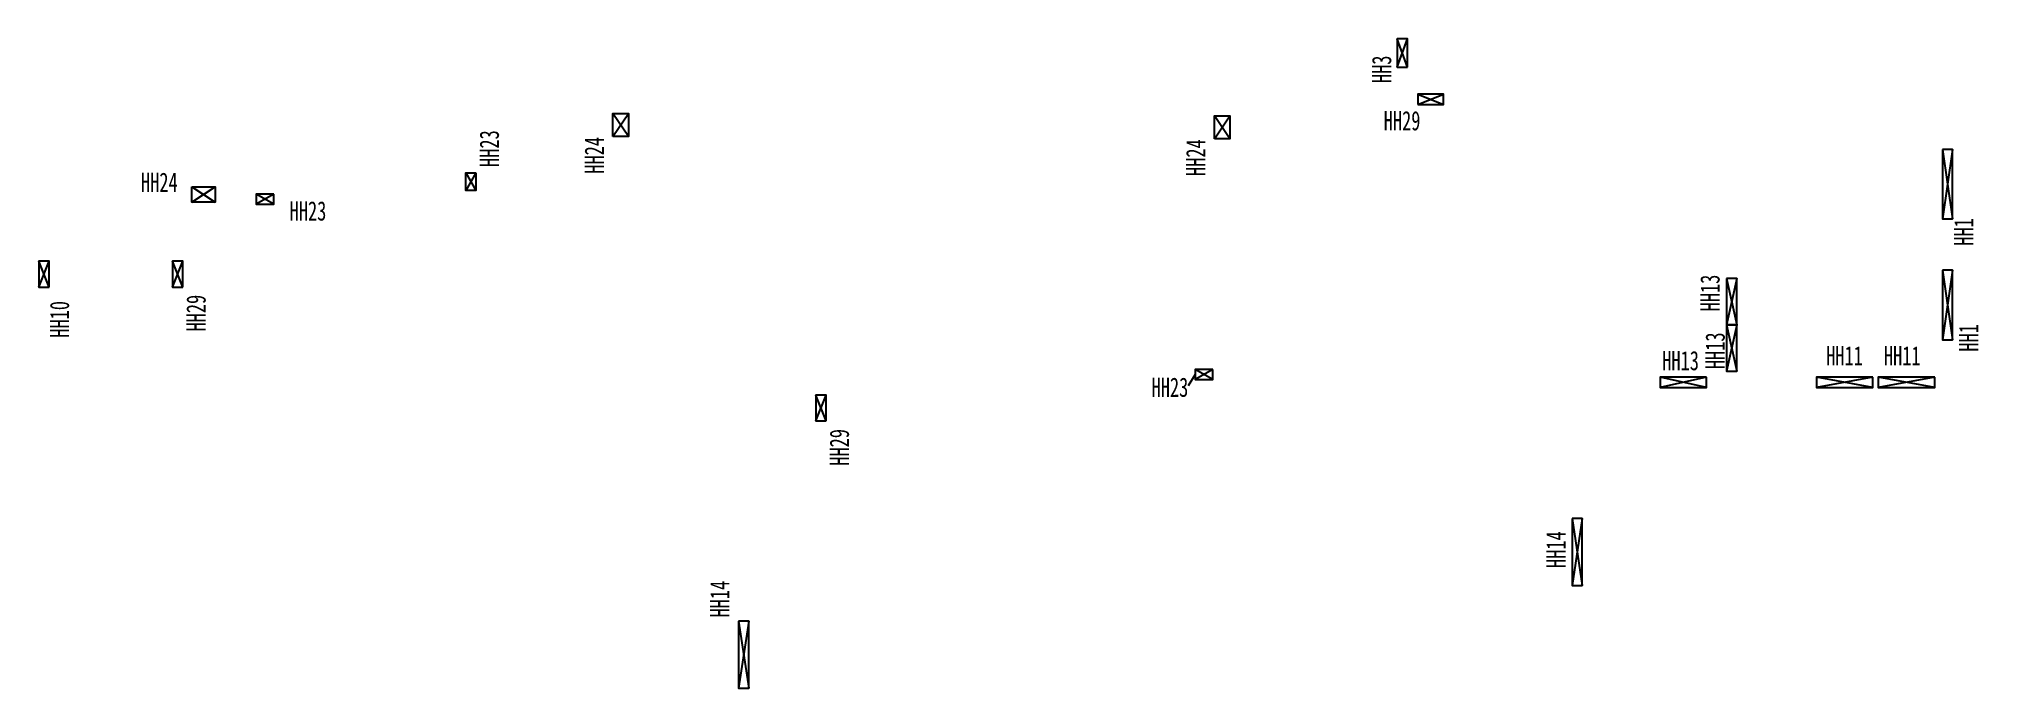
# Model space of a CAD drawing. Extents: x -156636 to 2221364, y 323897 to 2023897.
# Drawn here: x 1117224 to 1154918, y 1165280 to 1177902 of the extents above; entities that cross this region are included whole.
import ezdxf

# ---------------------------------------------------------------- set-up
doc = ezdxf.new("R2010")
doc.units = 0
doc.header["$LTSCALE"] = 1000
doc.layers.get('0').update_dxf_attribs({"linetype": 'CONTINUOUS'})
doc.layers.add('C-XREF-SLCT', color=7, linetype='CONTINUOUS', plot=False)
doc.layers.add('H-HOLE', color=7, linetype='CONTINUOUS')
doc.layers.add('h-hole-dims', color=7, linetype='CONTINUOUS')
doc.styles.add('Acs', font='', dxfattribs={"width": 0.7})
doc.styles.add('TH-STYLE1', font='', dxfattribs={"width": 0.7})
doc.styles.get('Acs').set_extended_font_data('SimSun')
doc.styles.get('TH-STYLE1').set_extended_font_data('SimSun')
doc.dimstyles.new('TH-DIM100', dxfattribs={"dimscale": 100, "dimtxt": 2.5, "dimasz": 1, "dimexe": 2, "dimexo": 3, "dimgap": 1.5, "dimtad": 1, "dimdec": 3, "dimdsep": 46, "dimtxsty": 'TH-STYLE1', "dimblk": 'ARCHTICK', "dimcen": 0, "dimclrd": 256, "dimclre": 256, "dimclrt": 256, "dimazin": 2, "dimtfac": 1, "dimtdec": 3, "dimtofl": 0, "dimtmove": 0, "dimatfit": 3, "dimfxl": 0.18, "dimtolj": 1, "dimtzin": 0, "dimlwd": -1, "dimlwe": -1, "dimarcsym": 0})

msp = doc.modelspace()

# ---------------------------------------------------------------- texts
at = {"layer": 'h-hole-dims', "char_height": 375, "style": 'TH-STYLE1'}
for s, insert, attachment_point, rotation in [('HH3', (1143516, 1177577, 0), 9, 90), ('HH23', (1126173, 1176125, 0), 9, 90), ('HH24', (1128207, 1175995, 0), 9, 90), ('HH1', (1154823, 1173880, 0), 7, 90), ('HH10', (1117820, 1172806, 1800), 9, 90.016), ('HH1', (1154918, 1171822), 7, 90), ('HH14', (1130646, 1166654, -2300), 7, 90)]:
    msp.add_mtext(s, dxfattribs=dict(at, insert=insert, attachment_point=attachment_point, rotation=rotation))
at = {"layer": 'h-hole-dims', "color": 1, "char_height": 375, "style": 'TH-STYLE1'}
for s, insert, attachment_point in [('HH29', (1144078, 1176117), 9), ('HH13', (1148777, 1171454), 7)]:
    msp.add_mtext(s, dxfattribs=dict(at, insert=insert, attachment_point=attachment_point))
for s, insert, attachment_point, rotation in [('HH24', (1139897, 1175950, 0), 9, 90), ('HH13', (1149898, 1172604), 7, 90), ('HH29', (1120473, 1172927, 1800), 9, 90.016), ('HH13', (1149998, 1171481), 7, 90), ('HH29', (1132977, 1170318, 1800), 9, 90.016), ('HH14', (1146898, 1167616), 7, 90)]:
    msp.add_mtext(s, dxfattribs=dict(at, insert=insert, attachment_point=attachment_point, rotation=rotation))
at = {"layer": 'h-hole-dims', "char_height": 375, "style": 'TH-STYLE1'}
for s, insert, attachment_point in [('HH24', (1119924, 1174927), 9), ('HH23', (1122813, 1174363), 9), ('HH11', (1151962, 1171554, 2300), 7), ('HH11', (1153085, 1171554, -2300), 7), ('HH23', (1139566, 1170937), 9)]:
    msp.add_mtext(s, dxfattribs=dict(at, insert=insert, attachment_point=attachment_point))

# ---------------------------------------------------------------- blocks, each defined once
blk = doc.blocks.new('_ArchTick')
at = {"color": 0, "linetype": 'ByBlock', "const_width": 0.15}
blk.add_lwpolyline([(-0.5, -0.5), (0.5, 0.5)], dxfattribs=at)
blk = doc.blocks.new('*U2')
at = {"layer": 'H-HOLE'}
for p, q in [((-500, 0), (850, 200)), ((-500, 200), (850, 0))]:
    blk.add_line(p, q, dxfattribs=at)
blk.add_lwpolyline([(-500, 0), (850, 0), (850, 200), (-500, 200)], close=True, dxfattribs=at)
blk = doc.blocks.new('*U6')
at = {"layer": 'H-HOLE'}
for p, q in [((-500, 0), (50, 200)), ((-500, 200), (50, 0))]:
    blk.add_line(p, q, dxfattribs=at)
blk.add_lwpolyline([(-500, 0), (50, 0), (50, 200), (-500, 200)], close=True, dxfattribs=at)
blk = doc.blocks.new('*U16')
at = {"layer": 'H-HOLE'}
for p, q in [((-500, 0), (0, 200)), ((-500, 200), (0, 0))]:
    blk.add_line(p, q, dxfattribs=at)
blk.add_lwpolyline([(-500, 0), (0, 0), (0, 200), (-500, 200)], close=True, dxfattribs=at)
blk = doc.blocks.new('*U11')
at = {"layer": 'H-HOLE'}
for p, q in [((-500, 0), (400, 200)), ((-500, 200), (400, 0))]:
    blk.add_line(p, q, dxfattribs=at)
blk.add_lwpolyline([(-500, 0), (400, 0), (400, 200), (-500, 200)], close=True, dxfattribs=at)
blk = doc.blocks.new('*U4')
at = {"layer": 'H-HOLE'}
for p, q in [((-500, 0), (600, 200)), ((-500, 200), (600, 0))]:
    blk.add_line(p, q, dxfattribs=at)
blk.add_lwpolyline([(-500, 0), (600, 0), (600, 200), (-500, 200)], close=True, dxfattribs=at)
blk = doc.blocks.new('*U17')
at = {"layer": 'H-HOLE'}
for p, q in [((-500, 0), (-270, 130)), ((-500, 130), (-270, 0))]:
    blk.add_line(p, q, dxfattribs=at)
blk.add_lwpolyline([(-500, 0), (-270, 0), (-270, 130), (-500, 130)], close=True, dxfattribs=at)
blk = doc.blocks.new('*U18')
at = {"layer": 'H-HOLE'}
for p, q in [((-500, 0), (-50, 300)), ((-500, 300), (-50, 0))]:
    blk.add_line(p, q, dxfattribs=at)
blk.add_lwpolyline([(-500, 0), (-50, 0), (-50, 300), (-500, 300)], close=True, dxfattribs=at)
blk = doc.blocks.new('*U12')
at = {"layer": 'H-HOLE'}
for p, q in [((-500, 0), (800, 200)), ((-500, 200), (800, 0))]:
    blk.add_line(p, q, dxfattribs=at)
blk.add_lwpolyline([(-500, 0), (800, 0), (800, 200), (-500, 200)], close=True, dxfattribs=at)
blk = doc.blocks.new('AcsAcadShareArea')
for points in [[(0, 0), (118900, 0), (118900, 85000), (0, 85000)], [(0, 0), (6892.9, 0), (6892.9, 2699.2), (0, 2699.2)], [(6892.9, 0), (28409.4, 0), (28409.4, 2708.4), (6892.9, 2708.4)], [(0, 733), (0, 733), (0, 0), (0, 0)]]:
    blk.add_lwpolyline(points, close=True)
at = {"insert": (596.8, 1991.4), "char_height": 1000, "width": 6073.9, "attachment_point": 1, "style": 'Acs'}
blk.add_mtext('唯一编号：', dxfattribs=at)
at = {"style": 'Acs', "width": 0.8}
blk.add_attdef('唯一编号', (7537.4, 860.8), '', height=1000, dxfattribs=at)

# ---------------------------------------------------------------- block references
at = {"layer": 'C-XREF-SLCT', "xscale": 20, "yscale": 20, "zscale": 20}
msp.add_blockref('AcsAcadShareArea', (-156636, 323897), dxfattribs=at).add_auto_attribs({'唯一编号': '留洞'})
at = {"layer": 'H-HOLE'}
for name, p, rotation in [('*U6', (1143823, 1177852), 90), ('*U2', (1154222, 1175252, 0), 270), ('*U16', (1117424, 1173577, 1800), 90.01601866952895), ('*U16', (1120024, 1173577), 90.01601866952895), ('*U11', (1150024, 1172742), 270), ('*U2', (1154222, 1172902, 0), 270), ('*U11', (1150024, 1171842, 2300), 270), ('*U11', (1149138, 1171327, 2300), 180), ('*U4', (1152373, 1171327), 180), ('*U4', (1153574, 1171327, -2300), 180), ('*U16', (1132528, 1170977), 90.01601866952895), ('*U12', (1147024, 1168077), 269.9999999999999), ('*U12', (1130824, 1166080), 270)]:
    msp.add_blockref(name, p, dxfattribs=dict(at, rotation=rotation))
at = {"layer": 'H-HOLE', "xscale": -1}
for p, rotation in [((1128383, 1176502, 0), 270), ((1140073, 1176457, 0), 270), ((1120699, 1175027), 180)]:
    msp.add_blockref('*U18', p, dxfattribs=dict(at, rotation=rotation))
at = {"layer": 'H-HOLE'}
msp.add_blockref('*U16', (1144528, 1176627, 0), dxfattribs=at)
at = {"layer": 'H-HOLE', "yscale": 1.5, "zscale": 1.5}
for p, xscale, rotation in [((1125719, 1174550), -1.5, 90), ((1121042, 1174880), 1.5, 180), ((1139293, 1171472, 0), 1.5, 180)]:
    msp.add_blockref('*U17', p, dxfattribs=dict(at, xscale=xscale, rotation=rotation))

msp.set_redraw_order([(e.dxf.handle, doc.entitydb.next_handle()) for e in msp.query("TEXT MTEXT ATTDEF DIMENSION ARC_DIMENSION")])  # texts and dimensions are drawn at this point

# ---------------------------------------------------------------- leaders
at = {"layer": 'h-hole-dims'}
msp.add_leader([(1139698, 1171375, -3200), (1139562, 1171154, -3200)], dimstyle='TH-DIM100', override={"dimgap": 1.5, "dimtad": 0}, dxfattribs=at)

doc.saveas('drawing.dxf')
